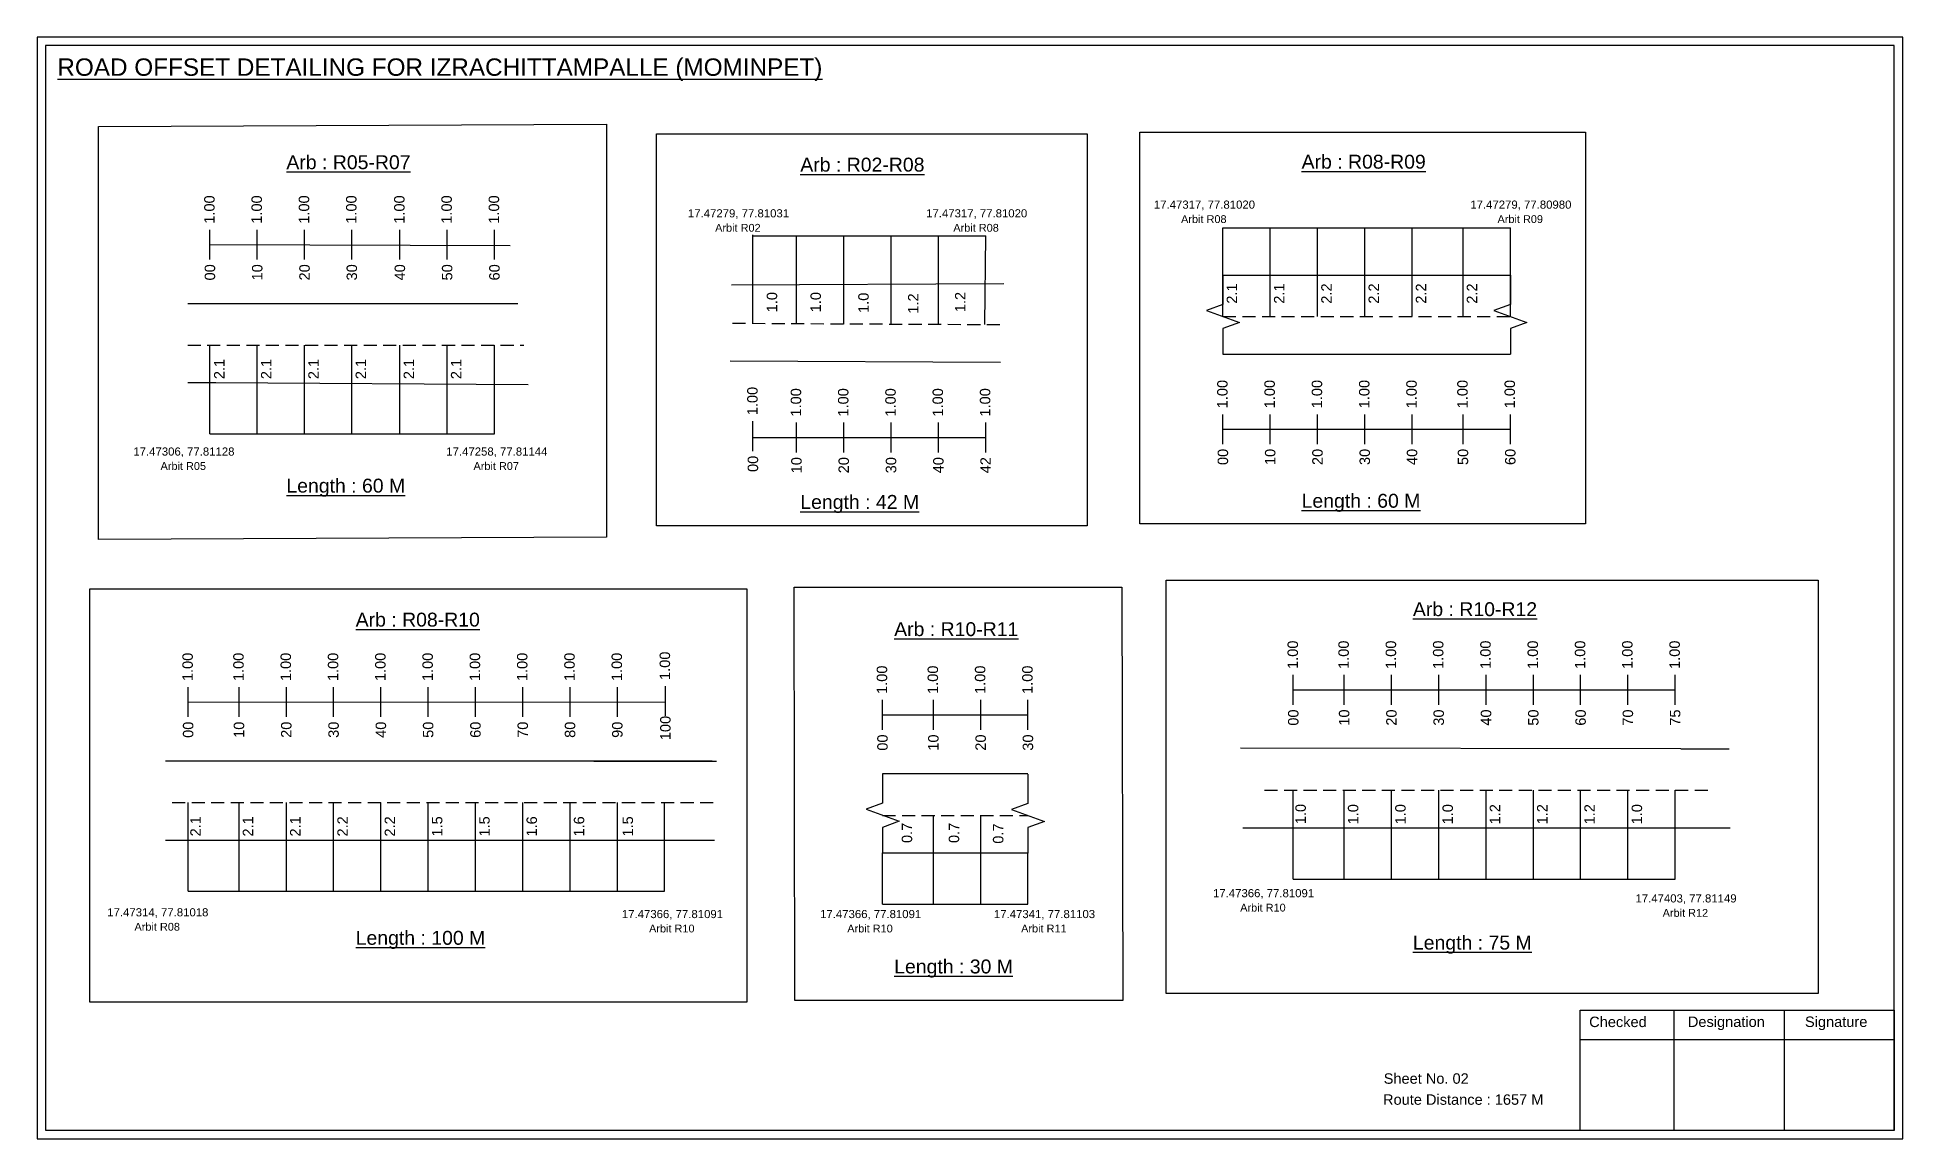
# Model space of a CAD drawing. Header units: inches. Extents: x 434 to 6095, y 540 to 1040.
# Drawn here: x 3411 to 3948, y 646 to 962 of the extents above; entities that cross this region are included whole.
import ezdxf

# ---------------------------------------------------------------- set-up
doc = ezdxf.new("R2010")
doc.units = ezdxf.units.IN
doc.header["$MEASUREMENT"] = 0
doc.linetypes.add('DASHED2', pattern=[0.375, 0.25, -0.125])
doc.layers.add('PDF_Geometry', color=7, linetype='Continuous')
doc.layers.add('PDF_Text', color=5, linetype='Continuous')
doc.styles.add('PDF Arial', font='arial.ttf')
doc.styles.get("Standard").update_dxf_attribs({"font": 'arial.ttf'})

msp = doc.modelspace()

# ---------------------------------------------------------------- texts
at = {"color": 242, "true_color": 0xcd2027}
for s, height, p in [('%%UROAD OFFSET DETAILING FOR IZRACHITTAMPALLE (MOMINPET)', 5, (3417.15, 951.37)), ('%%UArb : R05-R07', 4, (3483.01, 924.52)), ('%%UArb : R08-R09', 4, (3774.98, 924.67)), ('%%UArb : R02-R08', 4, (3630.81, 923.83)), ('%%ULength : 60 M', 4, (3483.01, 831.52)), ('%%ULength : 42 M', 4, (3630.81, 826.83)), ('%%ULength : 60 M', 4, (3774.98, 827.17)), ('%%UArb : R10-R12', 4, (3806.99, 795.99)), ('%%UArb : R08-R10', 4, (3502.94, 792.99)), ('%%UArb : R10-R11', 4, (3657.81, 790.25)), ('%%ULength : 100 M', 4, (3502.94, 701.49)), ('%%ULength : 75 M', 4, (3806.99, 700.12)), ('%%ULength : 30 M', 4, (3657.81, 693.25))]:
    msp.add_text(s, height=height, dxfattribs=at).set_placement(p)
at = {"color": 217, "true_color": 0x93278f}
for s, p in [('1.00', (3462.37, 908.84)), ('1.00', (3475.97, 908.84)), ('1.00', (3489.57, 908.84)), ('1.00', (3503.17, 908.84)), ('1.00', (3516.99, 908.84)), ('1.00', (3530.59, 908.84)), ('1.00', (3544.19, 908.84)), ('00', (3462.52, 892.52)), ('10', (3476.12, 892.52)), ('20', (3489.72, 892.52)), ('30', (3503.32, 892.52)), ('40', (3517.14, 892.52)), ('50', (3530.74, 892.52)), ('60', (3544.34, 892.52)), ('1.00', (3753.69, 855.76)), ('1.00', (3767.29, 855.76)), ('1.00', (3780.89, 855.76)), ('1.00', (3794.49, 855.76)), ('1.00', (3808.09, 855.76)), ('1.00', (3822.74, 855.76)), ('1.00', (3836.34, 855.76)), ('1.00', (3618.53, 853.77)), ('1.00', (3631.05, 853.38)), ('1.00', (3644.65, 853.38)), ('1.00', (3658.25, 853.38)), ('1.00', (3671.85, 853.38)), ('1.00', (3685.45, 853.38)), ('00', (3753.84, 839.44)), ('10', (3767.44, 839.44)), ('20', (3781.04, 839.44)), ('30', (3794.64, 839.44)), ('40', (3808.24, 839.44)), ('50', (3822.89, 839.44)), ('60', (3836.49, 839.44)), ('00', (3618.68, 837.45)), ('10', (3631.2, 837.06)), ('20', (3644.8, 837.06)), ('30', (3658.4, 837.06)), ('40', (3672, 837.06)), ('42', (3685.6, 837.06)), ('1.00', (3773.93, 780.81)), ('1.00', (3788.56, 780.81)), ('1.00', (3802.16, 780.81)), ('1.00', (3815.76, 780.81)), ('1.00', (3829.36, 780.81)), ('1.00', (3842.96, 780.81)), ('1.00', (3856.56, 780.81)), ('1.00', (3870.16, 780.81)), ('1.00', (3883.76, 780.81)), ('1.00', (3456.1, 777.31)), ('1.00', (3470.73, 777.31)), ('1.00', (3484.33, 777.31)), ('1.00', (3497.93, 777.31)), ('1.00', (3511.53, 777.31)), ('1.00', (3525.13, 777.31)), ('1.00', (3538.73, 777.31)), ('1.00', (3552.33, 777.31)), ('1.00', (3565.93, 777.31)), ('1.00', (3579.53, 777.31)), ('1.00', (3593.35, 777.64)), ('1.00', (3655.79, 773.62)), ('1.00', (3670.42, 773.62)), ('1.00', (3684.02, 773.62)), ('1.00', (3697.62, 773.62)), ('00', (3774.08, 764.49)), ('10', (3788.71, 764.49)), ('20', (3802.31, 764.49)), ('30', (3815.91, 764.49)), ('40', (3829.51, 764.49)), ('50', (3843.11, 764.49)), ('60', (3856.71, 764.49)), ('70', (3870.31, 764.49)), ('75', (3883.91, 764.49)), ('00', (3456.25, 760.99)), ('10', (3470.88, 760.99)), ('20', (3484.48, 760.99)), ('30', (3498.08, 760.99)), ('40', (3511.68, 760.99)), ('50', (3525.28, 760.99)), ('60', (3538.88, 760.99)), ('70', (3552.48, 760.99)), ('80', (3566.08, 760.99)), ('90', (3579.68, 760.99)), ('100', (3593.5, 760.32)), ('00', (3655.94, 757.3)), ('10', (3670.57, 757.3)), ('20', (3684.17, 757.3)), ('30', (3697.77, 757.3))]:
    msp.add_text(s, height=3, rotation=90, dxfattribs=at).set_placement(p)
at = {"color": 5}
for s, height, p in [('17.47279, 77.81031', 2.34, (3598.5, 910.66)), ('17.47317, 77.81020', 2.34, (3667, 910.66)), ('17.47317, 77.81020', 2.34, (3732.5, 913.16)), ('17.47279, 77.80980', 2.34, (3823.5, 913.16)), ('Arbit R02', 2.246, (3606.32, 906.54)), ('Arbit R08', 2.246, (3674.82, 906.54)), ('Arbit R08', 2.246, (3740.32, 909.04)), ('Arbit R09', 2.246, (3831.32, 909.04)), ('17.47306, 77.81128', 2.34, (3439, 842.16)), ('17.47258, 77.81144', 2.34, (3529, 842.16)), ('Arbit R05', 2.246, (3446.82, 838.04)), ('Arbit R07', 2.246, (3536.82, 838.04)), ('17.47366, 77.81091', 2.34, (3749.5, 715.16)), ('17.47403, 77.81149', 2.34, (3871, 713.66)), ('17.47314, 77.81018', 2.34, (3431.5, 709.66)), ('17.47366, 77.81091', 2.34, (3579.5, 709.16)), ('17.47366, 77.81091', 2.34, (3636.5, 709.16)), ('17.47341, 77.81103', 2.34, (3686.5, 709.16)), ('Arbit R10', 2.246, (3757.32, 711.04)), ('Arbit R12', 2.246, (3878.82, 709.54)), ('Arbit R08', 2.246, (3439.32, 705.54)), ('Arbit R10', 2.246, (3587.32, 705.04)), ('Arbit R10', 2.246, (3644.32, 705.04)), ('Arbit R11', 2.246, (3694.32, 705.04))]:
    msp.add_text(s, height=height, dxfattribs=at).set_placement(p)
for s, p in [('2.1', (3756.43, 885.84)), ('2.1', (3770.03, 885.84)), ('2.2', (3783.63, 885.84)), ('2.2', (3797.23, 885.84)), ('2.2', (3810.83, 885.84)), ('2.2', (3825.49, 885.84)), ('1.0', (3624.16, 883.37)), ('1.0', (3636.74, 883.37)), ('1.0', (3650.48, 883.18)), ('1.2', (3664.79, 882.98)), ('1.2', (3678.31, 883.4)), ('2.1', (3465.22, 864.14)), ('2.1', (3478.71, 864.14)), ('2.1', (3492.31, 864.14)), ('2.1', (3505.91, 864.14)), ('2.1', (3519.73, 864.14)), ('2.1', (3533.33, 864.14)), ('1.0', (3776.2, 736.16)), ('1.0', (3791.3, 736.11)), ('1.0', (3804.9, 736.11)), ('1.0', (3818.5, 736.11)), ('1.2', (3832.1, 736.11)), ('1.2', (3845.7, 736.11)), ('1.2', (3859.3, 736.11)), ('1.0', (3872.9, 736.11)), ('2.1', (3458.37, 732.66)), ('2.1', (3473.47, 732.61)), ('2.1', (3487.07, 732.61)), ('2.2', (3500.67, 732.61)), ('2.2', (3514.27, 732.61)), ('1.5', (3527.87, 732.61)), ('1.5', (3541.47, 732.61)), ('1.6', (3555.07, 732.61)), ('1.6', (3568.67, 732.61)), ('1.5', (3582.7, 732.61)), ('0.7', (3662.98, 730.75)), ('0.7', (3676.5, 730.75)), ('0.7', (3689.21, 730.55))]:
    msp.add_text(s, height=3, rotation=90).set_placement(p)
for s, p in [('Sheet No. 02', (3798.59, 661.53)), ('Route Distance : 1657 M', (3798.4, 655.48))]:
    msp.add_text(s, height=3).set_placement(p)
at = {"layer": 'PDF_Text', "color": 7, "attachment_point": 7, "style": 'PDF Arial'}
for s, insert, char_height in [('Checked', (3857.69, 677.78), 3.001), ('Designation', (3886.07, 676.95), 3.0006), ('Signature', (3919.75, 676.95), 3.001)]:
    msp.add_mtext(s, dxfattribs=dict(at, insert=insert, char_height=char_height))

# ---------------------------------------------------------------- linework, layer by layer
at = {"color": 217, "true_color": 0x93278f}
for p, q in [((3461.04, 898.55), (3461.04, 907.11)), ((3474.64, 898.55), (3474.64, 907.11)), ((3488.24, 898.55), (3488.24, 907.11)), ((3501.84, 898.55), (3501.84, 907.11)), ((3515.66, 898.55), (3515.66, 907.11)), ((3529.26, 898.55), (3529.26, 907.11)), ((3542.86, 898.55), (3542.86, 907.11)), ((3461.04, 902.82), (3547.37, 902.58)), ((3752.36, 845.46), (3752.36, 854.02)), ((3765.96, 845.46), (3765.96, 854.02)), ((3779.56, 845.46), (3779.56, 854.02)), ((3793.16, 845.46), (3793.16, 854.02)), ((3806.76, 845.46), (3806.76, 854.02)), ((3821.42, 845.47), (3821.42, 854.02)), ((3835.02, 845.47), (3835.02, 854.02)), ((3617.2, 843.47), (3617.2, 852.03)), ((3629.72, 843.09), (3629.72, 851.64)), ((3643.32, 843.09), (3643.32, 851.64)), ((3656.92, 843.09), (3656.92, 851.64)), ((3670.52, 843.09), (3670.52, 851.64)), ((3684.12, 843.09), (3684.12, 851.64)), ((3752.36, 849.73), (3835.02, 849.74)), ((3617.2, 847.36), (3684.12, 847.37)), ((3772.6, 770.52), (3772.6, 779.08)), ((3787.23, 770.52), (3787.23, 779.08)), ((3800.83, 770.52), (3800.83, 779.08)), ((3814.43, 770.52), (3814.43, 779.08)), ((3828.03, 770.52), (3828.03, 779.08)), ((3841.63, 770.52), (3841.63, 779.08)), ((3855.23, 770.52), (3855.23, 779.08)), ((3868.83, 770.52), (3868.83, 779.08)), ((3882.43, 770.52), (3882.43, 779.08)), ((3454.77, 767.02), (3454.77, 775.58)), ((3469.4, 767.02), (3469.4, 775.58)), ((3483, 767.02), (3483, 775.58)), ((3496.6, 767.02), (3496.6, 775.58)), ((3510.2, 767.02), (3510.2, 775.58)), ((3523.8, 767.02), (3523.8, 775.58)), ((3537.4, 767.02), (3537.4, 775.58)), ((3551, 767.02), (3551, 775.58)), ((3564.6, 767.02), (3564.6, 775.58)), ((3578.2, 767.02), (3578.2, 775.58)), ((3592.03, 767.35), (3592.03, 775.9)), ((3772.6, 774.8), (3882.43, 774.8)), ((3454.77, 771.3), (3592.03, 771.38)), ((3654.46, 763.32), (3654.46, 771.88)), ((3654.46, 767.6), (3696.29, 767.6)), ((3669.09, 763.32), (3669.09, 771.88)), ((3682.69, 763.32), (3682.69, 771.88)), ((3696.29, 763.32), (3696.29, 771.88))]:
    msp.add_line(p, q, dxfattribs=at)
at = {"color": 5}
for p, q in [((3752.36, 907.7), (3835.02, 907.7)), ((3617.2, 905.32), (3684.12, 905.32)), ((3461.04, 848.41), (3542.86, 848.43)), ((3772.6, 720.38), (3882.43, 720.38)), ((3454.77, 716.88), (3591.8, 716.88)), ((3654.46, 713.18), (3696.29, 713.18))]:
    msp.add_line(p, q, dxfattribs=at)
for p, q in [((3752.36, 882.16), (3752.36, 907.7)), ((3765.96, 882.16), (3765.96, 907.7)), ((3779.56, 882.16), (3779.56, 907.7)), ((3793.16, 882.16), (3793.16, 907.7)), ((3806.76, 882.16), (3806.76, 907.7)), ((3821.42, 882.17), (3821.42, 907.7)), ((3835.02, 882.17), (3835.02, 907.7)), ((3617.2, 880.09), (3617.2, 905.62)), ((3629.72, 880.04), (3629.72, 905.32)), ((3643.32, 879.98), (3643.32, 905.32)), ((3656.92, 880.04), (3656.92, 905.32)), ((3670.52, 879.78), (3670.52, 905.32)), ((3683.9, 879.82), (3684.12, 905.32)), ((3611, 891.29), (3689.37, 891.65)), ((3752.36, 894.05), (3835.02, 894.05)), ((3549.59, 885.83), (3454.63, 885.83)), ((3461.04, 848.41), (3461.04, 873.94)), ((3474.64, 848.41), (3474.64, 873.94)), ((3488.24, 848.41), (3488.24, 873.94)), ((3501.84, 848.41), (3501.84, 873.94)), ((3515.66, 848.41), (3515.66, 873.94)), ((3529.26, 848.41), (3529.26, 873.94)), ((3542.86, 848.41), (3542.86, 873.94)), ((3610.63, 869.44), (3688.36, 869.01)), ((3752.36, 871.36), (3835.02, 871.36)), ((3454.63, 863.14), (3462.69, 863.14)), ((3462.69, 863.14), (3552.54, 862.64)), ((3884.03, 757.8), (3757.42, 757.98)), ((3884.03, 757.8), (3897.98, 757.8)), ((3605.46, 754.3), (3448.22, 754.3)), ((3571.46, 754.3), (3606.71, 754.3)), ((3696.29, 750.6), (3654.46, 750.6)), ((3772.6, 720.38), (3772.6, 745.91)), ((3787.23, 720.38), (3787.23, 745.91)), ((3800.83, 720.38), (3800.83, 745.91)), ((3814.43, 720.38), (3814.43, 745.91)), ((3828.03, 720.38), (3828.03, 745.91)), ((3841.63, 720.38), (3841.63, 745.91)), ((3855.23, 720.38), (3855.23, 745.91)), ((3868.83, 720.38), (3868.83, 745.91)), ((3882.43, 720.38), (3882.43, 745.91)), ((3454.77, 716.88), (3454.77, 742.41)), ((3469.4, 716.88), (3469.4, 742.41)), ((3483, 716.88), (3483, 742.41)), ((3496.6, 716.88), (3496.6, 742.41)), ((3510.2, 716.88), (3510.2, 742.41)), ((3523.8, 716.88), (3523.8, 742.41)), ((3537.4, 716.88), (3537.4, 742.41)), ((3551, 716.88), (3551, 742.41)), ((3564.6, 716.88), (3564.6, 742.41)), ((3578.2, 716.88), (3578.2, 742.41)), ((3591.8, 716.88), (3591.8, 742.41)), ((3669.09, 713.18), (3669.09, 738.71)), ((3682.69, 713.18), (3682.69, 738.71)), ((3758.05, 735.11), (3884.03, 735.11)), ((3884.03, 735.11), (3898.23, 735.11)), ((3448.22, 731.61), (3480.33, 731.61)), ((3480.33, 731.61), (3606.15, 731.61)), ((3654.46, 727.91), (3680.02, 727.91)), ((3654.46, 713.18), (3654.46, 727.91)), ((3680.02, 727.91), (3696.29, 727.91)), ((3696.29, 713.18), (3696.29, 727.91))]:
    msp.add_line(p, q)
at = {"linetype": 'DASHED2', "ltscale": 15}
for p, q in [((3611.34, 880.23), (3689.63, 879.82)), ((3752.36, 882.17), (3835.02, 882.17)), ((3454.63, 873.94), (3551.31, 873.94)), ((3764.32, 745.91), (3893, 745.91)), ((3450.15, 742.41), (3606.45, 742.41)), ((3654.46, 738.71), (3696.29, 738.71))]:
    msp.add_line(p, q, dxfattribs=at)
for points in [[(3429, 936.82), (3575.04, 937.49), (3575.04, 818.67), (3429, 818)], [(3589.5, 934.68), (3713.3, 934.68), (3713.3, 822), (3589.5, 822)], [(3728.5, 935.18), (3856.6, 935.18), (3856.6, 822.5), (3728.5, 822.5)], [(3736, 806.32), (3923.56, 806.32), (3923.56, 687.5), (3736, 687.5)], [(3426.5, 803.82), (3615.42, 803.82), (3615.42, 685), (3426.5, 685)], [(3629, 804.32), (3723.24, 804.32), (3723.53, 685.5), (3629.28, 685.5)]]:
    msp.add_lwpolyline(points, close=True)
at = {"linetype": 'Continuous'}
for points in [[(3752.36, 894.05), (3752.36, 885.61), (3747.62, 883.89), (3757.11, 880.44), (3752.36, 878.71), (3752.36, 871.36)], [(3835.02, 894.05), (3835.02, 885.61), (3830.27, 883.89), (3839.76, 880.44), (3835.02, 878.71), (3835.02, 871.36)], [(3654.46, 750.6), (3654.46, 742.17), (3649.72, 740.44), (3659.21, 736.99), (3654.46, 735.26), (3654.46, 727.91)], [(3696.29, 750.52), (3696.29, 742.09), (3691.55, 740.36), (3701.03, 736.91), (3696.29, 735.18), (3696.29, 727.83)]]:
    msp.add_lwpolyline(points, dxfattribs=at)
at = {"layer": 'PDF_Geometry'}
for points in [[(3411.38, 962.44), (3411.38, 645.73), (3947.85, 645.73), (3947.85, 962.44)], [(3413.7, 960.11), (3413.7, 648.15), (3945.43, 648.15), (3945.43, 960.11)]]:
    msp.add_lwpolyline(points, close=True, dxfattribs=at)
at = {"layer": 'PDF_Geometry', "color": 242, "true_color": 0xcc1f26}
msp.add_lwpolyline([(3945.43, 648.05), (3855.09, 648.05), (3855.09, 682.67), (3945.43, 682.67)], close=True, dxfattribs=at)
for points in [[(3882.07, 682.67), (3882.07, 648.05)], [(3913.8, 682.67), (3913.8, 648.05)], [(3855.09, 674.29), (3945.43, 674.29)]]:
    msp.add_lwpolyline(points, dxfattribs=at)

msp.set_redraw_order([(e.dxf.handle, doc.entitydb.next_handle()) for e in msp.query("TEXT MTEXT ATTDEF DIMENSION ARC_DIMENSION")])  # texts and dimensions are drawn at this point

doc.saveas('drawing.dxf')
